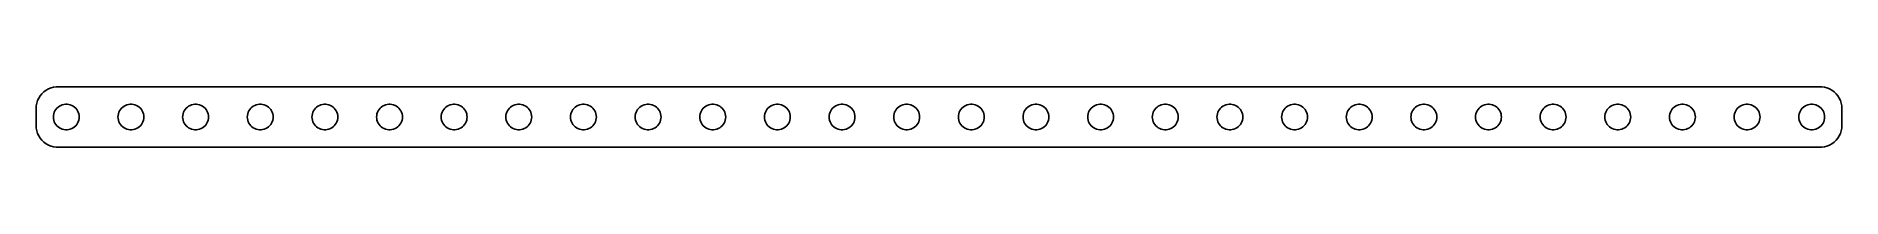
# Model space of a CAD drawing. Header units: metres. Extents: x -210 to 210, y -7 to 7.
import ezdxf

# ---------------------------------------------------------------- set-up
doc = ezdxf.new("R2010")
doc.units = ezdxf.units.M

msp = doc.modelspace()

# ---------------------------------------------------------------- linework, layer by layer
for p, q in [((-208.882, 4.40877), (-209.149, 3.84062)), ((-208.545, 4.93892), (-208.882, 4.40877)), ((-208.145, 5.42273), (-208.545, 4.93892)), ((-207.687, 5.85255), (-208.145, 5.42273)), ((-207.179, 6.22163), (-207.687, 5.85255)), ((-206.629, 6.52412), (-207.179, 6.22163)), ((-206.045, 6.75528), (-206.629, 6.52412)), ((-205.437, 6.91142), (-206.045, 6.75528)), ((-204.814, 6.99013), (-205.437, 6.91142)), ((204.814, 6.99013), (-204.814, 6.99013)), ((205.437, 6.91142), (204.814, 6.99013)), ((206.045, 6.75528), (205.437, 6.91142)), ((206.629, 6.52412), (206.045, 6.75528)), ((207.179, 6.22163), (206.629, 6.52412)), ((207.687, 5.85255), (207.179, 6.22163)), ((208.145, 5.42273), (207.687, 5.85255)), ((208.545, 4.93892), (208.145, 5.42273)), ((208.882, 4.40877), (208.545, 4.93892)), ((209.149, 3.84062), (208.882, 4.40877)), ((-209.461, 2.62666), (-209.5, 2)), ((-209.5, 2), (-209.5, -2)), ((-209.343, 3.24344), (-209.461, 2.62666)), ((-209.149, 3.84062), (-209.343, 3.24344)), ((-205.5, 0), (-205.476, 0.375992)), ((-205.476, -0.375992), (-205.5, 0)), ((-205.476, 0.375992), (-205.406, 0.746063)), ((-205.406, 0.746063), (-205.289, 1.10437)), ((-205.289, 1.10437), (-205.129, 1.44525)), ((-205.129, 1.44525), (-204.927, 1.76335)), ((-204.927, 1.76335), (-204.687, 2.05363)), ((-204.687, 2.05363), (-204.412, 2.31154)), ((-204.412, 2.31154), (-204.107, 2.53297)), ((-204.107, 2.53297), (-203.777, 2.71448)), ((-203.777, 2.71448), (-203.427, 2.85316)), ((-203.427, 2.85316), (-203.062, 2.94685)), ((-203.062, 2.94685), (-202.688, 2.99408)), ((-202.688, 2.99408), (-202.312, 2.99408)), ((-202.312, 2.99408), (-201.938, 2.94685)), ((-201.938, 2.94685), (-201.573, 2.85316)), ((-201.573, 2.85316), (-201.223, 2.71448)), ((-201.223, 2.71448), (-200.893, 2.53297)), ((-200.893, 2.53297), (-200.588, 2.31154)), ((-200.588, 2.31154), (-200.313, 2.05363)), ((-200.313, 2.05363), (-200.073, 1.76335)), ((-200.073, 1.76335), (-199.871, 1.44525)), ((-199.871, 1.44525), (-199.711, 1.10437)), ((-199.711, 1.10437), (-199.594, 0.746063)), ((-199.594, 0.746063), (-199.524, 0.375992)), ((-199.524, 0.375992), (-199.5, 0)), ((-199.5, 0), (-199.524, -0.375992)), ((-190.5, 0), (-190.476, 0.375992)), ((-190.476, -0.375992), (-190.5, 0)), ((-190.476, 0.375992), (-190.406, 0.746063)), ((-190.406, 0.746063), (-190.289, 1.10437)), ((-190.289, 1.10437), (-190.129, 1.44525)), ((-190.129, 1.44525), (-189.927, 1.76335)), ((-189.927, 1.76335), (-189.687, 2.05363)), ((-189.687, 2.05363), (-189.412, 2.31154)), ((-189.412, 2.31154), (-189.107, 2.53297)), ((-189.107, 2.53297), (-188.777, 2.71448)), ((-188.777, 2.71448), (-188.427, 2.85316)), ((-188.427, 2.85316), (-188.062, 2.94685)), ((-188.062, 2.94685), (-187.688, 2.99408)), ((-187.688, 2.99408), (-187.312, 2.99408)), ((-187.312, 2.99408), (-186.938, 2.94685)), ((-186.938, 2.94685), (-186.573, 2.85316)), ((-186.573, 2.85316), (-186.223, 2.71448)), ((-186.223, 2.71448), (-185.893, 2.53297)), ((-185.893, 2.53297), (-185.588, 2.31154)), ((-185.588, 2.31154), (-185.313, 2.05363)), ((-185.313, 2.05363), (-185.073, 1.76335)), ((-185.073, 1.76335), (-184.871, 1.44525)), ((-184.871, 1.44525), (-184.711, 1.10437)), ((-184.711, 1.10437), (-184.594, 0.746063)), ((-184.594, 0.746063), (-184.524, 0.375992)), ((-184.524, 0.375992), (-184.5, 0)), ((-184.5, 0), (-184.524, -0.375992)), ((-175.5, 0), (-175.476, 0.375992)), ((-175.476, -0.375992), (-175.5, 0)), ((-175.476, 0.375992), (-175.406, 0.746063)), ((-175.406, 0.746063), (-175.289, 1.10437)), ((-175.289, 1.10437), (-175.129, 1.44525)), ((-175.129, 1.44525), (-174.927, 1.76335)), ((-174.927, 1.76335), (-174.687, 2.05363)), ((-174.687, 2.05363), (-174.412, 2.31154)), ((-174.412, 2.31154), (-174.107, 2.53297)), ((-174.107, 2.53297), (-173.777, 2.71448)), ((-173.777, 2.71448), (-173.427, 2.85316)), ((-173.427, 2.85316), (-173.062, 2.94685)), ((-173.062, 2.94685), (-172.688, 2.99408)), ((-172.688, 2.99408), (-172.312, 2.99408)), ((-172.312, 2.99408), (-171.938, 2.94685)), ((-171.938, 2.94685), (-171.573, 2.85316)), ((-171.573, 2.85316), (-171.223, 2.71448)), ((-171.223, 2.71448), (-170.893, 2.53297)), ((-170.893, 2.53297), (-170.588, 2.31154)), ((-170.588, 2.31154), (-170.313, 2.05363)), ((-170.313, 2.05363), (-170.073, 1.76335)), ((-170.073, 1.76335), (-169.871, 1.44525)), ((-169.871, 1.44525), (-169.711, 1.10437)), ((-169.711, 1.10437), (-169.594, 0.746063)), ((-169.594, 0.746063), (-169.524, 0.375992)), ((-169.524, 0.375992), (-169.5, 0)), ((-169.5, 0), (-169.524, -0.375992)), ((-160.5, 0), (-160.476, 0.375992)), ((-160.476, -0.375992), (-160.5, 0)), ((-160.476, 0.375992), (-160.406, 0.746063)), ((-160.406, 0.746063), (-160.289, 1.10437)), ((-160.289, 1.10437), (-160.129, 1.44525)), ((-160.129, 1.44525), (-159.927, 1.76335)), ((-159.927, 1.76335), (-159.687, 2.05363)), ((-159.687, 2.05363), (-159.412, 2.31154)), ((-159.412, 2.31154), (-159.107, 2.53297)), ((-159.107, 2.53297), (-158.777, 2.71448)), ((-158.777, 2.71448), (-158.427, 2.85316)), ((-158.427, 2.85316), (-158.062, 2.94685)), ((-158.062, 2.94685), (-157.688, 2.99408)), ((-157.688, 2.99408), (-157.312, 2.99408)), ((-157.312, 2.99408), (-156.938, 2.94685)), ((-156.938, 2.94685), (-156.573, 2.85316)), ((-156.573, 2.85316), (-156.223, 2.71448)), ((-156.223, 2.71448), (-155.893, 2.53297)), ((-155.893, 2.53297), (-155.588, 2.31154)), ((-155.588, 2.31154), (-155.313, 2.05363)), ((-155.313, 2.05363), (-155.073, 1.76335)), ((-155.073, 1.76335), (-154.871, 1.44525)), ((-154.871, 1.44525), (-154.711, 1.10437)), ((-154.711, 1.10437), (-154.594, 0.746063)), ((-154.594, 0.746063), (-154.524, 0.375992)), ((-154.524, 0.375992), (-154.5, 0)), ((-154.5, 0), (-154.524, -0.375992)), ((-145.5, 0), (-145.476, 0.375992)), ((-145.476, -0.375992), (-145.5, 0)), ((-145.476, 0.375992), (-145.406, 0.746063)), ((-145.406, 0.746063), (-145.289, 1.10437)), ((-145.289, 1.10437), (-145.129, 1.44525)), ((-145.129, 1.44525), (-144.927, 1.76335)), ((-144.927, 1.76335), (-144.687, 2.05363)), ((-144.687, 2.05363), (-144.412, 2.31154)), ((-144.412, 2.31154), (-144.107, 2.53297)), ((-144.107, 2.53297), (-143.777, 2.71448)), ((-143.777, 2.71448), (-143.427, 2.85316)), ((-143.427, 2.85316), (-143.062, 2.94685)), ((-143.062, 2.94685), (-142.688, 2.99408)), ((-142.688, 2.99408), (-142.312, 2.99408)), ((-142.312, 2.99408), (-141.938, 2.94685)), ((-141.938, 2.94685), (-141.573, 2.85316)), ((-141.573, 2.85316), (-141.223, 2.71448)), ((-141.223, 2.71448), (-140.893, 2.53297)), ((-140.893, 2.53297), (-140.588, 2.31154)), ((-140.588, 2.31154), (-140.313, 2.05363)), ((-140.313, 2.05363), (-140.073, 1.76335)), ((-140.073, 1.76335), (-139.871, 1.44525)), ((-139.871, 1.44525), (-139.711, 1.10437)), ((-139.711, 1.10437), (-139.594, 0.746063)), ((-139.594, 0.746063), (-139.524, 0.375992)), ((-139.524, 0.375992), (-139.5, 0)), ((-139.5, 0), (-139.524, -0.375992)), ((-130.5, 0), (-130.476, 0.375992)), ((-130.476, -0.375992), (-130.5, 0)), ((-130.476, 0.375992), (-130.406, 0.746063)), ((-130.406, 0.746063), (-130.289, 1.10437)), ((-130.289, 1.10437), (-130.129, 1.44525)), ((-130.129, 1.44525), (-129.927, 1.76335)), ((-129.927, 1.76335), (-129.687, 2.05363)), ((-129.687, 2.05363), (-129.412, 2.31154)), ((-129.412, 2.31154), (-129.107, 2.53297)), ((-129.107, 2.53297), (-128.777, 2.71448)), ((-128.777, 2.71448), (-128.427, 2.85316)), ((-128.427, 2.85316), (-128.062, 2.94685)), ((-128.062, 2.94685), (-127.688, 2.99408)), ((-127.688, 2.99408), (-127.312, 2.99408)), ((-127.312, 2.99408), (-126.938, 2.94685)), ((-126.938, 2.94685), (-126.573, 2.85316)), ((-126.573, 2.85316), (-126.223, 2.71448)), ((-126.223, 2.71448), (-125.893, 2.53297)), ((-125.893, 2.53297), (-125.588, 2.31154)), ((-125.588, 2.31154), (-125.313, 2.05363)), ((-125.313, 2.05363), (-125.073, 1.76335)), ((-125.073, 1.76335), (-124.871, 1.44525)), ((-124.871, 1.44525), (-124.711, 1.10437)), ((-124.711, 1.10437), (-124.594, 0.746063)), ((-124.594, 0.746063), (-124.524, 0.375992)), ((-124.524, 0.375992), (-124.5, 0)), ((-124.5, 0), (-124.524, -0.375992)), ((-115.5, 0), (-115.476, 0.375992)), ((-115.476, -0.375992), (-115.5, 0)), ((-115.476, 0.375992), (-115.406, 0.746063)), ((-115.406, 0.746063), (-115.289, 1.10437)), ((-115.289, 1.10437), (-115.129, 1.44525)), ((-115.129, 1.44525), (-114.927, 1.76335)), ((-114.927, 1.76335), (-114.687, 2.05363)), ((-114.687, 2.05363), (-114.412, 2.31154)), ((-114.412, 2.31154), (-114.107, 2.53297)), ((-114.107, 2.53297), (-113.777, 2.71448)), ((-113.777, 2.71448), (-113.427, 2.85316)), ((-113.427, 2.85316), (-113.062, 2.94685)), ((-113.062, 2.94685), (-112.688, 2.99408)), ((-112.688, 2.99408), (-112.312, 2.99408)), ((-112.312, 2.99408), (-111.938, 2.94685)), ((-111.938, 2.94685), (-111.573, 2.85316)), ((-111.573, 2.85316), (-111.223, 2.71448)), ((-111.223, 2.71448), (-110.893, 2.53297)), ((-110.893, 2.53297), (-110.588, 2.31154)), ((-110.588, 2.31154), (-110.313, 2.05363)), ((-110.313, 2.05363), (-110.073, 1.76335)), ((-110.073, 1.76335), (-109.871, 1.44525)), ((-109.871, 1.44525), (-109.711, 1.10437)), ((-109.711, 1.10437), (-109.594, 0.746063)), ((-109.594, 0.746063), (-109.524, 0.375992)), ((-109.524, 0.375992), (-109.5, 0)), ((-109.5, 0), (-109.524, -0.375992)), ((-100.5, 0), (-100.476, 0.375992)), ((-100.476, -0.375992), (-100.5, 0)), ((-100.476, 0.375992), (-100.406, 0.746063)), ((-100.406, 0.746063), (-100.289, 1.10437)), ((-100.289, 1.10437), (-100.129, 1.44525)), ((-100.129, 1.44525), (-99.927, 1.76335)), ((-99.927, 1.76335), (-99.6869, 2.05363)), ((-99.6869, 2.05363), (-99.4123, 2.31154)), ((-99.4123, 2.31154), (-99.1075, 2.53297)), ((-99.1075, 2.53297), (-98.7773, 2.71448)), ((-98.7773, 2.71448), (-98.427, 2.85316)), ((-98.427, 2.85316), (-98.0621, 2.94685)), ((-98.0621, 2.94685), (-97.6884, 2.99408)), ((-97.6884, 2.99408), (-97.3116, 2.99408)), ((-97.3116, 2.99408), (-96.9379, 2.94685)), ((-96.9379, 2.94685), (-96.573, 2.85316)), ((-96.573, 2.85316), (-96.2227, 2.71448)), ((-96.2227, 2.71448), (-95.8925, 2.53297)), ((-95.8925, 2.53297), (-95.5877, 2.31154)), ((-95.5877, 2.31154), (-95.3131, 2.05363)), ((-95.3131, 2.05363), (-95.073, 1.76335)), ((-95.073, 1.76335), (-94.8711, 1.44525)), ((-94.8711, 1.44525), (-94.7107, 1.10437)), ((-94.7107, 1.10437), (-94.5943, 0.746063)), ((-94.5943, 0.746063), (-94.5237, 0.375992)), ((-94.5237, 0.375992), (-94.5, 0)), ((-94.5, 0), (-94.5237, -0.375992)), ((-85.5, 0), (-85.4763, 0.375992)), ((-85.4763, -0.375992), (-85.5, 0)), ((-85.4763, 0.375992), (-85.4057, 0.746063)), ((-85.4057, 0.746063), (-85.2893, 1.10437)), ((-85.2893, 1.10437), (-85.1289, 1.44525)), ((-85.1289, 1.44525), (-84.927, 1.76335)), ((-84.927, 1.76335), (-84.6869, 2.05363)), ((-84.6869, 2.05363), (-84.4123, 2.31154)), ((-84.4123, 2.31154), (-84.1075, 2.53297)), ((-84.1075, 2.53297), (-83.7773, 2.71448)), ((-83.7773, 2.71448), (-83.427, 2.85316)), ((-83.427, 2.85316), (-83.0621, 2.94685)), ((-83.0621, 2.94685), (-82.6884, 2.99408)), ((-82.6884, 2.99408), (-82.3116, 2.99408)), ((-82.3116, 2.99408), (-81.9379, 2.94685)), ((-81.9379, 2.94685), (-81.573, 2.85316)), ((-81.573, 2.85316), (-81.2227, 2.71448)), ((-81.2227, 2.71448), (-80.8925, 2.53297)), ((-80.8925, 2.53297), (-80.5877, 2.31154)), ((-80.5877, 2.31154), (-80.3131, 2.05363)), ((-80.3131, 2.05363), (-80.073, 1.76335)), ((-80.073, 1.76335), (-79.8711, 1.44525)), ((-79.8711, 1.44525), (-79.7107, 1.10437)), ((-79.7107, 1.10437), (-79.5943, 0.746063)), ((-79.5943, 0.746063), (-79.5237, 0.375992)), ((-79.5237, 0.375992), (-79.5, 0)), ((-79.5, 0), (-79.5237, -0.375992)), ((-70.5, 0), (-70.4763, 0.375992)), ((-70.4763, -0.375992), (-70.5, 0)), ((-70.4763, 0.375992), (-70.4057, 0.746063)), ((-70.4057, 0.746063), (-70.2893, 1.10437)), ((-70.2893, 1.10437), (-70.1289, 1.44525)), ((-70.1289, 1.44525), (-69.927, 1.76335)), ((-69.927, 1.76335), (-69.6869, 2.05363)), ((-69.6869, 2.05363), (-69.4123, 2.31154)), ((-69.4123, 2.31154), (-69.1075, 2.53297)), ((-69.1075, 2.53297), (-68.7773, 2.71448)), ((-68.7773, 2.71448), (-68.427, 2.85316)), ((-68.427, 2.85316), (-68.0621, 2.94685)), ((-68.0621, 2.94685), (-67.6884, 2.99408)), ((-67.6884, 2.99408), (-67.3116, 2.99408)), ((-67.3116, 2.99408), (-66.9379, 2.94685)), ((-66.9379, 2.94685), (-66.573, 2.85316)), ((-66.573, 2.85316), (-66.2227, 2.71448)), ((-66.2227, 2.71448), (-65.8925, 2.53297)), ((-65.8925, 2.53297), (-65.5877, 2.31154)), ((-65.5877, 2.31154), (-65.3131, 2.05363)), ((-65.3131, 2.05363), (-65.073, 1.76335)), ((-65.073, 1.76335), (-64.8711, 1.44525)), ((-64.8711, 1.44525), (-64.7107, 1.10437)), ((-64.7107, 1.10437), (-64.5943, 0.746063)), ((-64.5943, 0.746063), (-64.5237, 0.375992)), ((-64.5237, 0.375992), (-64.5, 0)), ((-64.5, 0), (-64.5237, -0.375992)), ((-55.5, 0), (-55.4763, 0.375992)), ((-55.4763, -0.375992), (-55.5, 0)), ((-55.4763, 0.375992), (-55.4057, 0.746063)), ((-55.4057, 0.746063), (-55.2893, 1.10437)), ((-55.2893, 1.10437), (-55.1289, 1.44525)), ((-55.1289, 1.44525), (-54.927, 1.76335)), ((-54.927, 1.76335), (-54.6869, 2.05363)), ((-54.6869, 2.05363), (-54.4123, 2.31154)), ((-54.4123, 2.31154), (-54.1075, 2.53297)), ((-54.1075, 2.53297), (-53.7773, 2.71448)), ((-53.7773, 2.71448), (-53.427, 2.85316)), ((-53.427, 2.85316), (-53.0621, 2.94685)), ((-53.0621, 2.94685), (-52.6884, 2.99408)), ((-52.6884, 2.99408), (-52.3116, 2.99408)), ((-52.3116, 2.99408), (-51.9379, 2.94685)), ((-51.9379, 2.94685), (-51.5729, 2.85316)), ((-51.5729, 2.85316), (-51.2227, 2.71448)), ((-51.2227, 2.71448), (-50.8925, 2.53297)), ((-50.8925, 2.53297), (-50.5877, 2.31154)), ((-50.5877, 2.31154), (-50.3131, 2.05363)), ((-50.3131, 2.05363), (-50.0729, 1.76335)), ((-50.0729, 1.76335), (-49.8711, 1.44525)), ((-49.8711, 1.44525), (-49.7107, 1.10437)), ((-49.7107, 1.10437), (-49.5942, 0.746063)), ((-49.5942, 0.746063), (-49.5237, 0.375992)), ((-49.5237, 0.375992), (-49.5, 0)), ((-49.5, 0), (-49.5237, -0.375992)), ((-40.5, 0), (-40.4763, 0.375992)), ((-40.4763, -0.375992), (-40.5, 0)), ((-40.4763, 0.375992), (-40.4057, 0.746063)), ((-40.4057, 0.746063), (-40.2893, 1.10437)), ((-40.2893, 1.10437), (-40.1289, 1.44525)), ((-40.1289, 1.44525), (-39.927, 1.76335)), ((-39.927, 1.76335), (-39.6869, 2.05363)), ((-39.6869, 2.05363), (-39.4123, 2.31154)), ((-39.4123, 2.31154), (-39.1075, 2.53297)), ((-39.1075, 2.53297), (-38.7773, 2.71448)), ((-38.7773, 2.71448), (-38.427, 2.85316)), ((-38.427, 2.85316), (-38.0621, 2.94685)), ((-38.0621, 2.94685), (-37.6884, 2.99408)), ((-37.6884, 2.99408), (-37.3116, 2.99408)), ((-37.3116, 2.99408), (-36.9379, 2.94685)), ((-36.9379, 2.94685), (-36.5729, 2.85316)), ((-36.5729, 2.85316), (-36.2227, 2.71448)), ((-36.2227, 2.71448), (-35.8925, 2.53297)), ((-35.8925, 2.53297), (-35.5877, 2.31154)), ((-35.5877, 2.31154), (-35.3131, 2.05363)), ((-35.3131, 2.05363), (-35.0729, 1.76335)), ((-35.0729, 1.76335), (-34.8711, 1.44525)), ((-34.8711, 1.44525), (-34.7107, 1.10437)), ((-34.7107, 1.10437), (-34.5942, 0.746063)), ((-34.5942, 0.746063), (-34.5237, 0.375992)), ((-34.5237, 0.375992), (-34.5, 0)), ((-34.5, 0), (-34.5237, -0.375992)), ((-25.5, 0), (-25.4763, 0.375992)), ((-25.4763, -0.375992), (-25.5, 0)), ((-25.4763, 0.375992), (-25.4057, 0.746063)), ((-25.4057, 0.746063), (-25.2893, 1.10437)), ((-25.2893, 1.10437), (-25.1289, 1.44525)), ((-25.1289, 1.44525), (-24.927, 1.76335)), ((-24.927, 1.76335), (-24.6869, 2.05363)), ((-24.6869, 2.05363), (-24.4123, 2.31154)), ((-24.4123, 2.31154), (-24.1075, 2.53297)), ((-24.1075, 2.53297), (-23.7773, 2.71448)), ((-23.7773, 2.71448), (-23.427, 2.85316)), ((-23.427, 2.85316), (-23.0621, 2.94685)), ((-23.0621, 2.94685), (-22.6884, 2.99408)), ((-22.6884, 2.99408), (-22.3116, 2.99408)), ((-22.3116, 2.99408), (-21.9379, 2.94685)), ((-21.9379, 2.94685), (-21.5729, 2.85316)), ((-21.5729, 2.85316), (-21.2227, 2.71448)), ((-21.2227, 2.71448), (-20.8925, 2.53297)), ((-20.8925, 2.53297), (-20.5877, 2.31154)), ((-20.5877, 2.31154), (-20.3131, 2.05363)), ((-20.3131, 2.05363), (-20.0729, 1.76335)), ((-20.0729, 1.76335), (-19.8711, 1.44525)), ((-19.8711, 1.44525), (-19.7107, 1.10437)), ((-19.7107, 1.10437), (-19.5942, 0.746063)), ((-19.5942, 0.746063), (-19.5237, 0.375992)), ((-19.5237, 0.375992), (-19.5, 0)), ((-19.5, 0), (-19.5237, -0.375992)), ((-10.5, 0), (-10.4763, 0.375992)), ((-10.4763, -0.375992), (-10.5, 0)), ((-10.4763, 0.375992), (-10.4057, 0.746063)), ((-10.4057, 0.746063), (-10.2893, 1.10437)), ((-10.2893, 1.10437), (-10.1289, 1.44525)), ((-10.1289, 1.44525), (-9.92705, 1.76335)), ((-9.92705, 1.76335), (-9.6869, 2.05363)), ((-9.6869, 2.05363), (-9.41226, 2.31154)), ((-9.41226, 2.31154), (-9.10747, 2.53297)), ((-9.10747, 2.53297), (-8.77733, 2.71448)), ((-8.77733, 2.71448), (-8.42705, 2.85316)), ((-8.42705, 2.85316), (-8.06213, 2.94685)), ((-8.06213, 2.94685), (-7.68837, 2.99408)), ((-7.68837, 2.99408), (-7.31161, 2.99408)), ((-7.31161, 2.99408), (-6.93785, 2.94685)), ((-6.93785, 2.94685), (-6.57294, 2.85316)), ((-6.57294, 2.85316), (-6.22266, 2.71448)), ((-6.22266, 2.71448), (-5.89252, 2.53297)), ((-5.89252, 2.53297), (-5.58772, 2.31154)), ((-5.58772, 2.31154), (-5.31308, 2.05363)), ((-5.31308, 2.05363), (-5.07294, 1.76335)), ((-5.07294, 1.76335), (-4.87108, 1.44525)), ((-4.87108, 1.44525), (-4.71066, 1.10437)), ((-4.71066, 1.10437), (-4.59424, 0.746063)), ((-4.59424, 0.746063), (-4.52365, 0.375992)), ((-4.52365, 0.375992), (-4.5, 0)), ((-4.5, 0), (-4.52365, -0.375992)), ((4.5, 0), (4.52365, 0.375992)), ((4.52365, -0.375992), (4.5, 0)), ((4.52365, 0.375992), (4.59424, 0.746063)), ((4.59424, 0.746063), (4.71066, 1.10437)), ((4.71066, 1.10437), (4.87108, 1.44525)), ((4.87108, 1.44525), (5.07294, 1.76335)), ((5.07294, 1.76335), (5.31308, 2.05363)), ((5.31308, 2.05363), (5.58772, 2.31154)), ((5.58772, 2.31154), (5.89252, 2.53297)), ((5.89252, 2.53297), (6.22266, 2.71448)), ((6.22266, 2.71448), (6.57294, 2.85316)), ((6.57294, 2.85316), (6.93785, 2.94685)), ((6.93785, 2.94685), (7.31161, 2.99408)), ((7.31161, 2.99408), (7.68837, 2.99408)), ((7.68837, 2.99408), (8.06213, 2.94685)), ((8.06213, 2.94685), (8.42705, 2.85316)), ((8.42705, 2.85316), (8.77733, 2.71448)), ((8.77733, 2.71448), (9.10747, 2.53297)), ((9.10747, 2.53297), (9.41226, 2.31154)), ((9.41226, 2.31154), (9.6869, 2.05363)), ((9.6869, 2.05363), (9.92705, 1.76335)), ((9.92705, 1.76335), (10.1289, 1.44525)), ((10.1289, 1.44525), (10.2893, 1.10437)), ((10.2893, 1.10437), (10.4057, 0.746063)), ((10.4057, 0.746063), (10.4763, 0.375992)), ((10.4763, 0.375992), (10.5, 0)), ((10.5, 0), (10.4763, -0.375992)), ((19.5, 0), (19.5237, 0.375992)), ((19.5237, -0.375992), (19.5, 0)), ((19.5237, 0.375992), (19.5942, 0.746063)), ((19.5942, 0.746063), (19.7107, 1.10437)), ((19.7107, 1.10437), (19.8711, 1.44525)), ((19.8711, 1.44525), (20.0729, 1.76335)), ((20.0729, 1.76335), (20.3131, 2.05363)), ((20.3131, 2.05363), (20.5877, 2.31154)), ((20.5877, 2.31154), (20.8925, 2.53297)), ((20.8925, 2.53297), (21.2227, 2.71448)), ((21.2227, 2.71448), (21.5729, 2.85316)), ((21.5729, 2.85316), (21.9379, 2.94685)), ((21.9379, 2.94685), (22.3116, 2.99408)), ((22.3116, 2.99408), (22.6884, 2.99408)), ((22.6884, 2.99408), (23.0621, 2.94685)), ((23.0621, 2.94685), (23.427, 2.85316)), ((23.427, 2.85316), (23.7773, 2.71448)), ((23.7773, 2.71448), (24.1075, 2.53297)), ((24.1075, 2.53297), (24.4123, 2.31154)), ((24.4123, 2.31154), (24.6869, 2.05363)), ((24.6869, 2.05363), (24.927, 1.76335)), ((24.927, 1.76335), (25.1289, 1.44525)), ((25.1289, 1.44525), (25.2893, 1.10437)), ((25.2893, 1.10437), (25.4057, 0.746063)), ((25.4057, 0.746063), (25.4763, 0.375992)), ((25.4763, 0.375992), (25.5, 0)), ((25.5, 0), (25.4763, -0.375992)), ((34.5, 0), (34.5237, 0.375992)), ((34.5237, -0.375992), (34.5, 0)), ((34.5237, 0.375992), (34.5942, 0.746063)), ((34.5942, 0.746063), (34.7107, 1.10437)), ((34.7107, 1.10437), (34.8711, 1.44525)), ((34.8711, 1.44525), (35.0729, 1.76335)), ((35.0729, 1.76335), (35.3131, 2.05363)), ((35.3131, 2.05363), (35.5877, 2.31154)), ((35.5877, 2.31154), (35.8925, 2.53297)), ((35.8925, 2.53297), (36.2227, 2.71448)), ((36.2227, 2.71448), (36.5729, 2.85316)), ((36.5729, 2.85316), (36.9379, 2.94685)), ((36.9379, 2.94685), (37.3116, 2.99408)), ((37.3116, 2.99408), (37.6884, 2.99408)), ((37.6884, 2.99408), (38.0621, 2.94685)), ((38.0621, 2.94685), (38.427, 2.85316)), ((38.427, 2.85316), (38.7773, 2.71448)), ((38.7773, 2.71448), (39.1075, 2.53297)), ((39.1075, 2.53297), (39.4123, 2.31154)), ((39.4123, 2.31154), (39.6869, 2.05363)), ((39.6869, 2.05363), (39.927, 1.76335)), ((39.927, 1.76335), (40.1289, 1.44525)), ((40.1289, 1.44525), (40.2893, 1.10437)), ((40.2893, 1.10437), (40.4057, 0.746063)), ((40.4057, 0.746063), (40.4763, 0.375992)), ((40.4763, 0.375992), (40.5, 0)), ((40.5, 0), (40.4763, -0.375992)), ((49.5, 0), (49.5237, 0.375992)), ((49.5237, -0.375992), (49.5, 0)), ((49.5237, 0.375992), (49.5942, 0.746063)), ((49.5942, 0.746063), (49.7107, 1.10437)), ((49.7107, 1.10437), (49.8711, 1.44525)), ((49.8711, 1.44525), (50.0729, 1.76335)), ((50.0729, 1.76335), (50.3131, 2.05363)), ((50.3131, 2.05363), (50.5877, 2.31154)), ((50.5877, 2.31154), (50.8925, 2.53297)), ((50.8925, 2.53297), (51.2227, 2.71448)), ((51.2227, 2.71448), (51.5729, 2.85316)), ((51.5729, 2.85316), (51.9379, 2.94685)), ((51.9379, 2.94685), (52.3116, 2.99408)), ((52.3116, 2.99408), (52.6884, 2.99408)), ((52.6884, 2.99408), (53.0621, 2.94685)), ((53.0621, 2.94685), (53.427, 2.85316)), ((53.427, 2.85316), (53.7773, 2.71448)), ((53.7773, 2.71448), (54.1075, 2.53297)), ((54.1075, 2.53297), (54.4123, 2.31154)), ((54.4123, 2.31154), (54.6869, 2.05363)), ((54.6869, 2.05363), (54.927, 1.76335)), ((54.927, 1.76335), (55.1289, 1.44525)), ((55.1289, 1.44525), (55.2893, 1.10437)), ((55.2893, 1.10437), (55.4057, 0.746063)), ((55.4057, 0.746063), (55.4763, 0.375992)), ((55.4763, 0.375992), (55.5, 0)), ((55.5, 0), (55.4763, -0.375992)), ((64.5, 0), (64.5237, 0.375992)), ((64.5237, -0.375992), (64.5, 0)), ((64.5237, 0.375992), (64.5943, 0.746063)), ((64.5943, 0.746063), (64.7107, 1.10437)), ((64.7107, 1.10437), (64.8711, 1.44525)), ((64.8711, 1.44525), (65.073, 1.76335)), ((65.073, 1.76335), (65.3131, 2.05363)), ((65.3131, 2.05363), (65.5877, 2.31154)), ((65.5877, 2.31154), (65.8925, 2.53297)), ((65.8925, 2.53297), (66.2227, 2.71448)), ((66.2227, 2.71448), (66.573, 2.85316)), ((66.573, 2.85316), (66.9379, 2.94685)), ((66.9379, 2.94685), (67.3116, 2.99408)), ((67.3116, 2.99408), (67.6884, 2.99408)), ((67.6884, 2.99408), (68.0621, 2.94685)), ((68.0621, 2.94685), (68.427, 2.85316)), ((68.427, 2.85316), (68.7773, 2.71448)), ((68.7773, 2.71448), (69.1075, 2.53297)), ((69.1075, 2.53297), (69.4123, 2.31154)), ((69.4123, 2.31154), (69.6869, 2.05363)), ((69.6869, 2.05363), (69.927, 1.76335)), ((69.927, 1.76335), (70.1289, 1.44525)), ((70.1289, 1.44525), (70.2893, 1.10437)), ((70.2893, 1.10437), (70.4057, 0.746063)), ((70.4057, 0.746063), (70.4763, 0.375992)), ((70.4763, 0.375992), (70.5, 0)), ((70.5, 0), (70.4763, -0.375992)), ((79.5, 0), (79.5237, 0.375992)), ((79.5237, -0.375992), (79.5, 0)), ((79.5237, 0.375992), (79.5943, 0.746063)), ((79.5943, 0.746063), (79.7107, 1.10437)), ((79.7107, 1.10437), (79.8711, 1.44525)), ((79.8711, 1.44525), (80.073, 1.76335)), ((80.073, 1.76335), (80.3131, 2.05363)), ((80.3131, 2.05363), (80.5877, 2.31154)), ((80.5877, 2.31154), (80.8925, 2.53297)), ((80.8925, 2.53297), (81.2227, 2.71448)), ((81.2227, 2.71448), (81.573, 2.85316)), ((81.573, 2.85316), (81.9379, 2.94685)), ((81.9379, 2.94685), (82.3116, 2.99408)), ((82.3116, 2.99408), (82.6884, 2.99408)), ((82.6884, 2.99408), (83.0621, 2.94685)), ((83.0621, 2.94685), (83.427, 2.85316)), ((83.427, 2.85316), (83.7773, 2.71448)), ((83.7773, 2.71448), (84.1075, 2.53297)), ((84.1075, 2.53297), (84.4123, 2.31154)), ((84.4123, 2.31154), (84.6869, 2.05363)), ((84.6869, 2.05363), (84.927, 1.76335)), ((84.927, 1.76335), (85.1289, 1.44525)), ((85.1289, 1.44525), (85.2893, 1.10437)), ((85.2893, 1.10437), (85.4057, 0.746063)), ((85.4057, 0.746063), (85.4763, 0.375992)), ((85.4763, 0.375992), (85.5, 0)), ((85.5, 0), (85.4763, -0.375992)), ((94.5, 0), (94.5237, 0.375992)), ((94.5237, -0.375992), (94.5, 0)), ((94.5237, 0.375992), (94.5943, 0.746063)), ((94.5943, 0.746063), (94.7107, 1.10437)), ((94.7107, 1.10437), (94.8711, 1.44525)), ((94.8711, 1.44525), (95.073, 1.76335)), ((95.073, 1.76335), (95.3131, 2.05363)), ((95.3131, 2.05363), (95.5877, 2.31154)), ((95.5877, 2.31154), (95.8925, 2.53297)), ((95.8925, 2.53297), (96.2227, 2.71448)), ((96.2227, 2.71448), (96.573, 2.85316)), ((96.573, 2.85316), (96.9379, 2.94685)), ((96.9379, 2.94685), (97.3116, 2.99408)), ((97.3116, 2.99408), (97.6884, 2.99408)), ((97.6884, 2.99408), (98.0621, 2.94685)), ((98.0621, 2.94685), (98.427, 2.85316)), ((98.427, 2.85316), (98.7773, 2.71448)), ((98.7773, 2.71448), (99.1075, 2.53297)), ((99.1075, 2.53297), (99.4123, 2.31154)), ((99.4123, 2.31154), (99.6869, 2.05363)), ((99.6869, 2.05363), (99.927, 1.76335)), ((99.927, 1.76335), (100.129, 1.44525)), ((100.129, 1.44525), (100.289, 1.10437)), ((100.289, 1.10437), (100.406, 0.746063)), ((100.406, 0.746063), (100.476, 0.375992)), ((100.476, 0.375992), (100.5, 0)), ((100.5, 0), (100.476, -0.375992)), ((109.5, 0), (109.524, 0.375992)), ((109.524, -0.375992), (109.5, 0)), ((109.524, 0.375992), (109.594, 0.746063)), ((109.594, 0.746063), (109.711, 1.10437)), ((109.711, 1.10437), (109.871, 1.44525)), ((109.871, 1.44525), (110.073, 1.76335)), ((110.073, 1.76335), (110.313, 2.05363)), ((110.313, 2.05363), (110.588, 2.31154)), ((110.588, 2.31154), (110.893, 2.53297)), ((110.893, 2.53297), (111.223, 2.71448)), ((111.223, 2.71448), (111.573, 2.85316)), ((111.573, 2.85316), (111.938, 2.94685)), ((111.938, 2.94685), (112.312, 2.99408)), ((112.312, 2.99408), (112.688, 2.99408)), ((112.688, 2.99408), (113.062, 2.94685)), ((113.062, 2.94685), (113.427, 2.85316)), ((113.427, 2.85316), (113.777, 2.71448)), ((113.777, 2.71448), (114.107, 2.53297)), ((114.107, 2.53297), (114.412, 2.31154)), ((114.412, 2.31154), (114.687, 2.05363)), ((114.687, 2.05363), (114.927, 1.76335)), ((114.927, 1.76335), (115.129, 1.44525)), ((115.129, 1.44525), (115.289, 1.10437)), ((115.289, 1.10437), (115.406, 0.746063)), ((115.406, 0.746063), (115.476, 0.375992)), ((115.476, 0.375992), (115.5, 0)), ((115.5, 0), (115.476, -0.375992)), ((124.5, 0), (124.524, 0.375992)), ((124.524, -0.375992), (124.5, 0)), ((124.524, 0.375992), (124.594, 0.746063)), ((124.594, 0.746063), (124.711, 1.10437)), ((124.711, 1.10437), (124.871, 1.44525)), ((124.871, 1.44525), (125.073, 1.76335)), ((125.073, 1.76335), (125.313, 2.05363)), ((125.313, 2.05363), (125.588, 2.31154)), ((125.588, 2.31154), (125.893, 2.53297)), ((125.893, 2.53297), (126.223, 2.71448)), ((126.223, 2.71448), (126.573, 2.85316)), ((126.573, 2.85316), (126.938, 2.94685)), ((126.938, 2.94685), (127.312, 2.99408)), ((127.312, 2.99408), (127.688, 2.99408)), ((127.688, 2.99408), (128.062, 2.94685)), ((128.062, 2.94685), (128.427, 2.85316)), ((128.427, 2.85316), (128.777, 2.71448)), ((128.777, 2.71448), (129.107, 2.53297)), ((129.107, 2.53297), (129.412, 2.31154)), ((129.412, 2.31154), (129.687, 2.05363)), ((129.687, 2.05363), (129.927, 1.76335)), ((129.927, 1.76335), (130.129, 1.44525)), ((130.129, 1.44525), (130.289, 1.10437)), ((130.289, 1.10437), (130.406, 0.746063)), ((130.406, 0.746063), (130.476, 0.375992)), ((130.476, 0.375992), (130.5, 0)), ((130.5, 0), (130.476, -0.375992)), ((139.5, 0), (139.524, 0.375992)), ((139.524, -0.375992), (139.5, 0)), ((139.524, 0.375992), (139.594, 0.746063)), ((139.594, 0.746063), (139.711, 1.10437)), ((139.711, 1.10437), (139.871, 1.44525)), ((139.871, 1.44525), (140.073, 1.76335)), ((140.073, 1.76335), (140.313, 2.05363)), ((140.313, 2.05363), (140.588, 2.31154)), ((140.588, 2.31154), (140.893, 2.53297)), ((140.893, 2.53297), (141.223, 2.71448)), ((141.223, 2.71448), (141.573, 2.85316)), ((141.573, 2.85316), (141.938, 2.94685)), ((141.938, 2.94685), (142.312, 2.99408)), ((142.312, 2.99408), (142.688, 2.99408)), ((142.688, 2.99408), (143.062, 2.94685)), ((143.062, 2.94685), (143.427, 2.85316)), ((143.427, 2.85316), (143.777, 2.71448)), ((143.777, 2.71448), (144.107, 2.53297)), ((144.107, 2.53297), (144.412, 2.31154)), ((144.412, 2.31154), (144.687, 2.05363)), ((144.687, 2.05363), (144.927, 1.76335)), ((144.927, 1.76335), (145.129, 1.44525)), ((145.129, 1.44525), (145.289, 1.10437)), ((145.289, 1.10437), (145.406, 0.746063)), ((145.406, 0.746063), (145.476, 0.375992)), ((145.476, 0.375992), (145.5, 0)), ((145.5, 0), (145.476, -0.375992)), ((154.5, 0), (154.524, 0.375992)), ((154.524, -0.375992), (154.5, 0)), ((154.524, 0.375992), (154.594, 0.746063)), ((154.594, 0.746063), (154.711, 1.10437)), ((154.711, 1.10437), (154.871, 1.44525)), ((154.871, 1.44525), (155.073, 1.76335)), ((155.073, 1.76335), (155.313, 2.05363)), ((155.313, 2.05363), (155.588, 2.31154)), ((155.588, 2.31154), (155.893, 2.53297)), ((155.893, 2.53297), (156.223, 2.71448)), ((156.223, 2.71448), (156.573, 2.85316)), ((156.573, 2.85316), (156.938, 2.94685)), ((156.938, 2.94685), (157.312, 2.99408)), ((157.312, 2.99408), (157.688, 2.99408)), ((157.688, 2.99408), (158.062, 2.94685)), ((158.062, 2.94685), (158.427, 2.85316)), ((158.427, 2.85316), (158.777, 2.71448)), ((158.777, 2.71448), (159.107, 2.53297)), ((159.107, 2.53297), (159.412, 2.31154)), ((159.412, 2.31154), (159.687, 2.05363)), ((159.687, 2.05363), (159.927, 1.76335)), ((159.927, 1.76335), (160.129, 1.44525)), ((160.129, 1.44525), (160.289, 1.10437)), ((160.289, 1.10437), (160.406, 0.746063)), ((160.406, 0.746063), (160.476, 0.375992)), ((160.476, 0.375992), (160.5, 0)), ((160.5, 0), (160.476, -0.375992)), ((169.5, 0), (169.524, 0.375992)), ((169.524, -0.375992), (169.5, 0)), ((169.524, 0.375992), (169.594, 0.746063)), ((169.594, 0.746063), (169.711, 1.10437)), ((169.711, 1.10437), (169.871, 1.44525)), ((169.871, 1.44525), (170.073, 1.76335)), ((170.073, 1.76335), (170.313, 2.05363)), ((170.313, 2.05363), (170.588, 2.31154)), ((170.588, 2.31154), (170.893, 2.53297)), ((170.893, 2.53297), (171.223, 2.71448)), ((171.223, 2.71448), (171.573, 2.85316)), ((171.573, 2.85316), (171.938, 2.94685)), ((171.938, 2.94685), (172.312, 2.99408)), ((172.312, 2.99408), (172.688, 2.99408)), ((172.688, 2.99408), (173.062, 2.94685)), ((173.062, 2.94685), (173.427, 2.85316)), ((173.427, 2.85316), (173.777, 2.71448)), ((173.777, 2.71448), (174.107, 2.53297)), ((174.107, 2.53297), (174.412, 2.31154)), ((174.412, 2.31154), (174.687, 2.05363)), ((174.687, 2.05363), (174.927, 1.76335)), ((174.927, 1.76335), (175.129, 1.44525)), ((175.129, 1.44525), (175.289, 1.10437)), ((175.289, 1.10437), (175.406, 0.746063)), ((175.406, 0.746063), (175.476, 0.375992)), ((175.476, 0.375992), (175.5, 0)), ((175.5, 0), (175.476, -0.375992)), ((184.5, 0), (184.524, 0.375992)), ((184.524, -0.375992), (184.5, 0)), ((184.524, 0.375992), (184.594, 0.746063)), ((184.594, 0.746063), (184.711, 1.10437)), ((184.711, 1.10437), (184.871, 1.44525)), ((184.871, 1.44525), (185.073, 1.76335)), ((185.073, 1.76335), (185.313, 2.05363)), ((185.313, 2.05363), (185.588, 2.31154)), ((185.588, 2.31154), (185.893, 2.53297)), ((185.893, 2.53297), (186.223, 2.71448)), ((186.223, 2.71448), (186.573, 2.85316)), ((186.573, 2.85316), (186.938, 2.94685)), ((186.938, 2.94685), (187.312, 2.99408)), ((187.312, 2.99408), (187.688, 2.99408)), ((187.688, 2.99408), (188.062, 2.94685)), ((188.062, 2.94685), (188.427, 2.85316)), ((188.427, 2.85316), (188.777, 2.71448)), ((188.777, 2.71448), (189.107, 2.53297)), ((189.107, 2.53297), (189.412, 2.31154)), ((189.412, 2.31154), (189.687, 2.05363)), ((189.687, 2.05363), (189.927, 1.76335)), ((189.927, 1.76335), (190.129, 1.44525)), ((190.129, 1.44525), (190.289, 1.10437)), ((190.289, 1.10437), (190.406, 0.746063)), ((190.406, 0.746063), (190.476, 0.375992)), ((190.476, 0.375992), (190.5, 0)), ((190.5, 0), (190.476, -0.375992)), ((199.5, 0), (199.524, 0.375992)), ((199.524, -0.375992), (199.5, 0)), ((199.524, 0.375992), (199.594, 0.746063)), ((199.594, 0.746063), (199.711, 1.10437)), ((199.711, 1.10437), (199.871, 1.44525)), ((199.871, 1.44525), (200.073, 1.76335)), ((200.073, 1.76335), (200.313, 2.05363)), ((200.313, 2.05363), (200.588, 2.31154)), ((200.588, 2.31154), (200.893, 2.53297)), ((200.893, 2.53297), (201.223, 2.71448)), ((201.223, 2.71448), (201.573, 2.85316)), ((201.573, 2.85316), (201.938, 2.94685)), ((201.938, 2.94685), (202.312, 2.99408)), ((202.312, 2.99408), (202.688, 2.99408)), ((202.688, 2.99408), (203.062, 2.94685)), ((203.062, 2.94685), (203.427, 2.85316)), ((203.427, 2.85316), (203.777, 2.71448)), ((203.777, 2.71448), (204.107, 2.53297)), ((204.107, 2.53297), (204.412, 2.31154)), ((204.412, 2.31154), (204.687, 2.05363)), ((204.687, 2.05363), (204.927, 1.76335)), ((204.927, 1.76335), (205.129, 1.44525)), ((205.129, 1.44525), (205.289, 1.10437)), ((205.289, 1.10437), (205.406, 0.746063)), ((205.406, 0.746063), (205.476, 0.375992)), ((205.476, 0.375992), (205.5, 0)), ((205.5, 0), (205.476, -0.375992)), ((209.343, 3.24344), (209.149, 3.84062)), ((209.461, 2.62666), (209.343, 3.24344)), ((209.5, 2), (209.461, 2.62666)), ((209.5, -2), (209.5, 2)), ((-209.5, -2), (-209.461, -2.62666)), ((-209.461, -2.62666), (-209.343, -3.24344)), ((-209.343, -3.24344), (-209.149, -3.84062)), ((-209.149, -3.84062), (-208.882, -4.40877)), ((-205.406, -0.746063), (-205.476, -0.375992)), ((-205.289, -1.10437), (-205.406, -0.746063)), ((-205.129, -1.44525), (-205.289, -1.10437)), ((-204.927, -1.76335), (-205.129, -1.44525)), ((-204.687, -2.05363), (-204.927, -1.76335)), ((-204.412, -2.31154), (-204.687, -2.05363)), ((-204.107, -2.53297), (-204.412, -2.31154)), ((-203.777, -2.71448), (-204.107, -2.53297)), ((-203.427, -2.85316), (-203.777, -2.71448)), ((-203.062, -2.94685), (-203.427, -2.85316)), ((-202.688, -2.99408), (-203.062, -2.94685)), ((-202.312, -2.99408), (-202.688, -2.99408)), ((-201.938, -2.94685), (-202.312, -2.99408)), ((-201.573, -2.85316), (-201.938, -2.94685)), ((-201.223, -2.71448), (-201.573, -2.85316)), ((-200.893, -2.53297), (-201.223, -2.71448)), ((-200.588, -2.31154), (-200.893, -2.53297)), ((-200.313, -2.05363), (-200.588, -2.31154)), ((-200.073, -1.76335), (-200.313, -2.05363)), ((-199.871, -1.44525), (-200.073, -1.76335)), ((-199.711, -1.10437), (-199.871, -1.44525)), ((-199.594, -0.746063), (-199.711, -1.10437)), ((-199.524, -0.375992), (-199.594, -0.746063)), ((-190.406, -0.746063), (-190.476, -0.375992)), ((-190.289, -1.10437), (-190.406, -0.746063)), ((-190.129, -1.44525), (-190.289, -1.10437)), ((-189.927, -1.76335), (-190.129, -1.44525)), ((-189.687, -2.05363), (-189.927, -1.76335)), ((-189.412, -2.31154), (-189.687, -2.05363)), ((-189.107, -2.53297), (-189.412, -2.31154)), ((-188.777, -2.71448), (-189.107, -2.53297)), ((-188.427, -2.85316), (-188.777, -2.71448)), ((-188.062, -2.94685), (-188.427, -2.85316)), ((-187.688, -2.99408), (-188.062, -2.94685)), ((-187.312, -2.99408), (-187.688, -2.99408)), ((-186.938, -2.94685), (-187.312, -2.99408)), ((-186.573, -2.85316), (-186.938, -2.94685)), ((-186.223, -2.71448), (-186.573, -2.85316)), ((-185.893, -2.53297), (-186.223, -2.71448)), ((-185.588, -2.31154), (-185.893, -2.53297)), ((-185.313, -2.05363), (-185.588, -2.31154)), ((-185.073, -1.76335), (-185.313, -2.05363)), ((-184.871, -1.44525), (-185.073, -1.76335)), ((-184.711, -1.10437), (-184.871, -1.44525)), ((-184.594, -0.746063), (-184.711, -1.10437)), ((-184.524, -0.375992), (-184.594, -0.746063)), ((-175.406, -0.746063), (-175.476, -0.375992)), ((-175.289, -1.10437), (-175.406, -0.746063)), ((-175.129, -1.44525), (-175.289, -1.10437)), ((-174.927, -1.76335), (-175.129, -1.44525)), ((-174.687, -2.05363), (-174.927, -1.76335)), ((-174.412, -2.31154), (-174.687, -2.05363)), ((-174.107, -2.53297), (-174.412, -2.31154)), ((-173.777, -2.71448), (-174.107, -2.53297)), ((-173.427, -2.85316), (-173.777, -2.71448)), ((-173.062, -2.94685), (-173.427, -2.85316)), ((-172.688, -2.99408), (-173.062, -2.94685)), ((-172.312, -2.99408), (-172.688, -2.99408)), ((-171.938, -2.94685), (-172.312, -2.99408)), ((-171.573, -2.85316), (-171.938, -2.94685)), ((-171.223, -2.71448), (-171.573, -2.85316)), ((-170.893, -2.53297), (-171.223, -2.71448)), ((-170.588, -2.31154), (-170.893, -2.53297)), ((-170.313, -2.05363), (-170.588, -2.31154)), ((-170.073, -1.76335), (-170.313, -2.05363)), ((-169.871, -1.44525), (-170.073, -1.76335)), ((-169.711, -1.10437), (-169.871, -1.44525)), ((-169.594, -0.746063), (-169.711, -1.10437)), ((-169.524, -0.375992), (-169.594, -0.746063)), ((-160.406, -0.746063), (-160.476, -0.375992)), ((-160.289, -1.10437), (-160.406, -0.746063)), ((-160.129, -1.44525), (-160.289, -1.10437)), ((-159.927, -1.76335), (-160.129, -1.44525)), ((-159.687, -2.05363), (-159.927, -1.76335)), ((-159.412, -2.31154), (-159.687, -2.05363)), ((-159.107, -2.53297), (-159.412, -2.31154)), ((-158.777, -2.71448), (-159.107, -2.53297)), ((-158.427, -2.85316), (-158.777, -2.71448)), ((-158.062, -2.94685), (-158.427, -2.85316)), ((-157.688, -2.99408), (-158.062, -2.94685)), ((-157.312, -2.99408), (-157.688, -2.99408)), ((-156.938, -2.94685), (-157.312, -2.99408)), ((-156.573, -2.85316), (-156.938, -2.94685)), ((-156.223, -2.71448), (-156.573, -2.85316)), ((-155.893, -2.53297), (-156.223, -2.71448)), ((-155.588, -2.31154), (-155.893, -2.53297)), ((-155.313, -2.05363), (-155.588, -2.31154)), ((-155.073, -1.76335), (-155.313, -2.05363)), ((-154.871, -1.44525), (-155.073, -1.76335)), ((-154.711, -1.10437), (-154.871, -1.44525)), ((-154.594, -0.746063), (-154.711, -1.10437)), ((-154.524, -0.375992), (-154.594, -0.746063)), ((-145.406, -0.746063), (-145.476, -0.375992)), ((-145.289, -1.10437), (-145.406, -0.746063)), ((-145.129, -1.44525), (-145.289, -1.10437)), ((-144.927, -1.76335), (-145.129, -1.44525)), ((-144.687, -2.05363), (-144.927, -1.76335)), ((-144.412, -2.31154), (-144.687, -2.05363)), ((-144.107, -2.53297), (-144.412, -2.31154)), ((-143.777, -2.71448), (-144.107, -2.53297)), ((-143.427, -2.85316), (-143.777, -2.71448)), ((-143.062, -2.94685), (-143.427, -2.85316)), ((-142.688, -2.99408), (-143.062, -2.94685)), ((-142.312, -2.99408), (-142.688, -2.99408)), ((-141.938, -2.94685), (-142.312, -2.99408)), ((-141.573, -2.85316), (-141.938, -2.94685)), ((-141.223, -2.71448), (-141.573, -2.85316)), ((-140.893, -2.53297), (-141.223, -2.71448)), ((-140.588, -2.31154), (-140.893, -2.53297)), ((-140.313, -2.05363), (-140.588, -2.31154)), ((-140.073, -1.76335), (-140.313, -2.05363)), ((-139.871, -1.44525), (-140.073, -1.76335)), ((-139.711, -1.10437), (-139.871, -1.44525)), ((-139.594, -0.746063), (-139.711, -1.10437)), ((-139.524, -0.375992), (-139.594, -0.746063)), ((-130.406, -0.746063), (-130.476, -0.375992)), ((-130.289, -1.10437), (-130.406, -0.746063)), ((-130.129, -1.44525), (-130.289, -1.10437)), ((-129.927, -1.76335), (-130.129, -1.44525)), ((-129.687, -2.05363), (-129.927, -1.76335)), ((-129.412, -2.31154), (-129.687, -2.05363)), ((-129.107, -2.53297), (-129.412, -2.31154)), ((-128.777, -2.71448), (-129.107, -2.53297)), ((-128.427, -2.85316), (-128.777, -2.71448)), ((-128.062, -2.94685), (-128.427, -2.85316)), ((-127.688, -2.99408), (-128.062, -2.94685)), ((-127.312, -2.99408), (-127.688, -2.99408)), ((-126.938, -2.94685), (-127.312, -2.99408)), ((-126.573, -2.85316), (-126.938, -2.94685)), ((-126.223, -2.71448), (-126.573, -2.85316)), ((-125.893, -2.53297), (-126.223, -2.71448)), ((-125.588, -2.31154), (-125.893, -2.53297)), ((-125.313, -2.05363), (-125.588, -2.31154)), ((-125.073, -1.76335), (-125.313, -2.05363)), ((-124.871, -1.44525), (-125.073, -1.76335)), ((-124.711, -1.10437), (-124.871, -1.44525)), ((-124.594, -0.746063), (-124.711, -1.10437)), ((-124.524, -0.375992), (-124.594, -0.746063)), ((-115.406, -0.746063), (-115.476, -0.375992)), ((-115.289, -1.10437), (-115.406, -0.746063)), ((-115.129, -1.44525), (-115.289, -1.10437)), ((-114.927, -1.76335), (-115.129, -1.44525)), ((-114.687, -2.05363), (-114.927, -1.76335)), ((-114.412, -2.31154), (-114.687, -2.05363)), ((-114.107, -2.53297), (-114.412, -2.31154)), ((-113.777, -2.71448), (-114.107, -2.53297)), ((-113.427, -2.85316), (-113.777, -2.71448)), ((-113.062, -2.94685), (-113.427, -2.85316)), ((-112.688, -2.99408), (-113.062, -2.94685)), ((-112.312, -2.99408), (-112.688, -2.99408)), ((-111.938, -2.94685), (-112.312, -2.99408)), ((-111.573, -2.85316), (-111.938, -2.94685)), ((-111.223, -2.71448), (-111.573, -2.85316)), ((-110.893, -2.53297), (-111.223, -2.71448)), ((-110.588, -2.31154), (-110.893, -2.53297)), ((-110.313, -2.05363), (-110.588, -2.31154)), ((-110.073, -1.76335), (-110.313, -2.05363)), ((-109.871, -1.44525), (-110.073, -1.76335)), ((-109.711, -1.10437), (-109.871, -1.44525)), ((-109.594, -0.746063), (-109.711, -1.10437)), ((-109.524, -0.375992), (-109.594, -0.746063)), ((-100.406, -0.746063), (-100.476, -0.375992)), ((-100.289, -1.10437), (-100.406, -0.746063)), ((-100.129, -1.44525), (-100.289, -1.10437)), ((-99.927, -1.76335), (-100.129, -1.44525)), ((-99.6869, -2.05363), (-99.927, -1.76335)), ((-99.4123, -2.31154), (-99.6869, -2.05363)), ((-99.1075, -2.53297), (-99.4123, -2.31154)), ((-98.7773, -2.71448), (-99.1075, -2.53297)), ((-98.427, -2.85316), (-98.7773, -2.71448)), ((-98.0621, -2.94685), (-98.427, -2.85316)), ((-97.6884, -2.99408), (-98.0621, -2.94685)), ((-97.3116, -2.99408), (-97.6884, -2.99408)), ((-96.9379, -2.94685), (-97.3116, -2.99408)), ((-96.573, -2.85316), (-96.9379, -2.94685)), ((-96.2227, -2.71448), (-96.573, -2.85316)), ((-95.8925, -2.53297), (-96.2227, -2.71448)), ((-95.5877, -2.31154), (-95.8925, -2.53297)), ((-95.3131, -2.05363), (-95.5877, -2.31154)), ((-95.073, -1.76335), (-95.3131, -2.05363)), ((-94.8711, -1.44525), (-95.073, -1.76335)), ((-94.7107, -1.10437), (-94.8711, -1.44525)), ((-94.5943, -0.746063), (-94.7107, -1.10437)), ((-94.5237, -0.375992), (-94.5943, -0.746063)), ((-85.4057, -0.746063), (-85.4763, -0.375992)), ((-85.2893, -1.10437), (-85.4057, -0.746063)), ((-85.1289, -1.44525), (-85.2893, -1.10437)), ((-84.927, -1.76335), (-85.1289, -1.44525)), ((-84.6869, -2.05363), (-84.927, -1.76335)), ((-84.4123, -2.31154), (-84.6869, -2.05363)), ((-84.1075, -2.53297), (-84.4123, -2.31154)), ((-83.7773, -2.71448), (-84.1075, -2.53297)), ((-83.427, -2.85316), (-83.7773, -2.71448)), ((-83.0621, -2.94685), (-83.427, -2.85316)), ((-82.6884, -2.99408), (-83.0621, -2.94685)), ((-82.3116, -2.99408), (-82.6884, -2.99408)), ((-81.9379, -2.94685), (-82.3116, -2.99408)), ((-81.573, -2.85316), (-81.9379, -2.94685)), ((-81.2227, -2.71448), (-81.573, -2.85316)), ((-80.8925, -2.53297), (-81.2227, -2.71448)), ((-80.5877, -2.31154), (-80.8925, -2.53297)), ((-80.3131, -2.05363), (-80.5877, -2.31154)), ((-80.073, -1.76335), (-80.3131, -2.05363)), ((-79.8711, -1.44525), (-80.073, -1.76335)), ((-79.7107, -1.10437), (-79.8711, -1.44525)), ((-79.5943, -0.746063), (-79.7107, -1.10437)), ((-79.5237, -0.375992), (-79.5943, -0.746063)), ((-70.4057, -0.746063), (-70.4763, -0.375992)), ((-70.2893, -1.10437), (-70.4057, -0.746063)), ((-70.1289, -1.44525), (-70.2893, -1.10437)), ((-69.927, -1.76335), (-70.1289, -1.44525)), ((-69.6869, -2.05363), (-69.927, -1.76335)), ((-69.4123, -2.31154), (-69.6869, -2.05363)), ((-69.1075, -2.53297), (-69.4123, -2.31154)), ((-68.7773, -2.71448), (-69.1075, -2.53297)), ((-68.427, -2.85316), (-68.7773, -2.71448)), ((-68.0621, -2.94685), (-68.427, -2.85316)), ((-67.6884, -2.99408), (-68.0621, -2.94685)), ((-67.3116, -2.99408), (-67.6884, -2.99408)), ((-66.9379, -2.94685), (-67.3116, -2.99408)), ((-66.573, -2.85316), (-66.9379, -2.94685)), ((-66.2227, -2.71448), (-66.573, -2.85316)), ((-65.8925, -2.53297), (-66.2227, -2.71448)), ((-65.5877, -2.31154), (-65.8925, -2.53297)), ((-65.3131, -2.05363), (-65.5877, -2.31154)), ((-65.073, -1.76335), (-65.3131, -2.05363)), ((-64.8711, -1.44525), (-65.073, -1.76335)), ((-64.7107, -1.10437), (-64.8711, -1.44525)), ((-64.5943, -0.746063), (-64.7107, -1.10437)), ((-64.5237, -0.375992), (-64.5943, -0.746063)), ((-55.4057, -0.746063), (-55.4763, -0.375992)), ((-55.2893, -1.10437), (-55.4057, -0.746063)), ((-55.1289, -1.44525), (-55.2893, -1.10437)), ((-54.927, -1.76335), (-55.1289, -1.44525)), ((-54.6869, -2.05363), (-54.927, -1.76335)), ((-54.4123, -2.31154), (-54.6869, -2.05363)), ((-54.1075, -2.53297), (-54.4123, -2.31154)), ((-53.7773, -2.71448), (-54.1075, -2.53297)), ((-53.427, -2.85316), (-53.7773, -2.71448)), ((-53.0621, -2.94685), (-53.427, -2.85316)), ((-52.6884, -2.99408), (-53.0621, -2.94685)), ((-52.3116, -2.99408), (-52.6884, -2.99408)), ((-51.9379, -2.94685), (-52.3116, -2.99408)), ((-51.5729, -2.85316), (-51.9379, -2.94685)), ((-51.2227, -2.71448), (-51.5729, -2.85316)), ((-50.8925, -2.53297), (-51.2227, -2.71448)), ((-50.5877, -2.31154), (-50.8925, -2.53297)), ((-50.3131, -2.05363), (-50.5877, -2.31154)), ((-50.0729, -1.76335), (-50.3131, -2.05363)), ((-49.8711, -1.44525), (-50.0729, -1.76335)), ((-49.7107, -1.10437), (-49.8711, -1.44525)), ((-49.5942, -0.746063), (-49.7107, -1.10437)), ((-49.5237, -0.375992), (-49.5942, -0.746063)), ((-40.4057, -0.746063), (-40.4763, -0.375992)), ((-40.2893, -1.10437), (-40.4057, -0.746063)), ((-40.1289, -1.44525), (-40.2893, -1.10437)), ((-39.927, -1.76335), (-40.1289, -1.44525)), ((-39.6869, -2.05363), (-39.927, -1.76335)), ((-39.4123, -2.31154), (-39.6869, -2.05363)), ((-39.1075, -2.53297), (-39.4123, -2.31154)), ((-38.7773, -2.71448), (-39.1075, -2.53297)), ((-38.427, -2.85316), (-38.7773, -2.71448)), ((-38.0621, -2.94685), (-38.427, -2.85316)), ((-37.6884, -2.99408), (-38.0621, -2.94685)), ((-37.3116, -2.99408), (-37.6884, -2.99408)), ((-36.9379, -2.94685), (-37.3116, -2.99408)), ((-36.5729, -2.85316), (-36.9379, -2.94685)), ((-36.2227, -2.71448), (-36.5729, -2.85316)), ((-35.8925, -2.53297), (-36.2227, -2.71448)), ((-35.5877, -2.31154), (-35.8925, -2.53297)), ((-35.3131, -2.05363), (-35.5877, -2.31154)), ((-35.0729, -1.76335), (-35.3131, -2.05363)), ((-34.8711, -1.44525), (-35.0729, -1.76335)), ((-34.7107, -1.10437), (-34.8711, -1.44525)), ((-34.5942, -0.746063), (-34.7107, -1.10437)), ((-34.5237, -0.375992), (-34.5942, -0.746063)), ((-25.4057, -0.746063), (-25.4763, -0.375992)), ((-25.2893, -1.10437), (-25.4057, -0.746063)), ((-25.1289, -1.44525), (-25.2893, -1.10437)), ((-24.927, -1.76335), (-25.1289, -1.44525)), ((-24.6869, -2.05363), (-24.927, -1.76335)), ((-24.4123, -2.31154), (-24.6869, -2.05363)), ((-24.1075, -2.53297), (-24.4123, -2.31154)), ((-23.7773, -2.71448), (-24.1075, -2.53297)), ((-23.427, -2.85316), (-23.7773, -2.71448)), ((-23.0621, -2.94685), (-23.427, -2.85316)), ((-22.6884, -2.99408), (-23.0621, -2.94685)), ((-22.3116, -2.99408), (-22.6884, -2.99408)), ((-21.9379, -2.94685), (-22.3116, -2.99408)), ((-21.5729, -2.85316), (-21.9379, -2.94685)), ((-21.2227, -2.71448), (-21.5729, -2.85316)), ((-20.8925, -2.53297), (-21.2227, -2.71448)), ((-20.5877, -2.31154), (-20.8925, -2.53297)), ((-20.3131, -2.05363), (-20.5877, -2.31154)), ((-20.0729, -1.76335), (-20.3131, -2.05363)), ((-19.8711, -1.44525), (-20.0729, -1.76335)), ((-19.7107, -1.10437), (-19.8711, -1.44525)), ((-19.5942, -0.746063), (-19.7107, -1.10437)), ((-19.5237, -0.375992), (-19.5942, -0.746063)), ((-10.4057, -0.746063), (-10.4763, -0.375992)), ((-10.2893, -1.10437), (-10.4057, -0.746063)), ((-10.1289, -1.44525), (-10.2893, -1.10437)), ((-9.92705, -1.76335), (-10.1289, -1.44525)), ((-9.6869, -2.05363), (-9.92705, -1.76335)), ((-9.41226, -2.31154), (-9.6869, -2.05363)), ((-9.10747, -2.53297), (-9.41226, -2.31154)), ((-8.77733, -2.71448), (-9.10747, -2.53297)), ((-8.42705, -2.85316), (-8.77733, -2.71448)), ((-8.06213, -2.94685), (-8.42705, -2.85316)), ((-7.68837, -2.99408), (-8.06213, -2.94685)), ((-7.31161, -2.99408), (-7.68837, -2.99408)), ((-6.93785, -2.94685), (-7.31161, -2.99408)), ((-6.57294, -2.85316), (-6.93785, -2.94685)), ((-6.22266, -2.71448), (-6.57294, -2.85316)), ((-5.89252, -2.53297), (-6.22266, -2.71448)), ((-5.58772, -2.31154), (-5.89252, -2.53297)), ((-5.31308, -2.05363), (-5.58772, -2.31154)), ((-5.07294, -1.76335), (-5.31308, -2.05363)), ((-4.87108, -1.44525), (-5.07294, -1.76335)), ((-4.71066, -1.10437), (-4.87108, -1.44525)), ((-4.59424, -0.746063), (-4.71066, -1.10437)), ((-4.52365, -0.375992), (-4.59424, -0.746063)), ((4.59424, -0.746063), (4.52365, -0.375992)), ((4.71066, -1.10437), (4.59424, -0.746063)), ((4.87108, -1.44525), (4.71066, -1.10437)), ((5.07294, -1.76335), (4.87108, -1.44525)), ((5.31308, -2.05363), (5.07294, -1.76335)), ((5.58772, -2.31154), (5.31308, -2.05363)), ((5.89252, -2.53297), (5.58772, -2.31154)), ((6.22266, -2.71448), (5.89252, -2.53297)), ((6.57294, -2.85316), (6.22266, -2.71448)), ((6.93785, -2.94685), (6.57294, -2.85316)), ((7.31161, -2.99408), (6.93785, -2.94685)), ((7.68837, -2.99408), (7.31161, -2.99408)), ((8.06213, -2.94685), (7.68837, -2.99408)), ((8.42705, -2.85316), (8.06213, -2.94685)), ((8.77733, -2.71448), (8.42705, -2.85316)), ((9.10747, -2.53297), (8.77733, -2.71448)), ((9.41226, -2.31154), (9.10747, -2.53297)), ((9.6869, -2.05363), (9.41226, -2.31154)), ((9.92705, -1.76335), (9.6869, -2.05363)), ((10.1289, -1.44525), (9.92705, -1.76335)), ((10.2893, -1.10437), (10.1289, -1.44525)), ((10.4057, -0.746063), (10.2893, -1.10437)), ((10.4763, -0.375992), (10.4057, -0.746063)), ((19.5942, -0.746063), (19.5237, -0.375992)), ((19.7107, -1.10437), (19.5942, -0.746063)), ((19.8711, -1.44525), (19.7107, -1.10437)), ((20.0729, -1.76335), (19.8711, -1.44525)), ((20.3131, -2.05363), (20.0729, -1.76335)), ((20.5877, -2.31154), (20.3131, -2.05363)), ((20.8925, -2.53297), (20.5877, -2.31154)), ((21.2227, -2.71448), (20.8925, -2.53297)), ((21.5729, -2.85316), (21.2227, -2.71448)), ((21.9379, -2.94685), (21.5729, -2.85316)), ((22.3116, -2.99408), (21.9379, -2.94685)), ((22.6884, -2.99408), (22.3116, -2.99408)), ((23.0621, -2.94685), (22.6884, -2.99408)), ((23.427, -2.85316), (23.0621, -2.94685)), ((23.7773, -2.71448), (23.427, -2.85316)), ((24.1075, -2.53297), (23.7773, -2.71448)), ((24.4123, -2.31154), (24.1075, -2.53297)), ((24.6869, -2.05363), (24.4123, -2.31154)), ((24.927, -1.76335), (24.6869, -2.05363)), ((25.1289, -1.44525), (24.927, -1.76335)), ((25.2893, -1.10437), (25.1289, -1.44525)), ((25.4057, -0.746063), (25.2893, -1.10437)), ((25.4763, -0.375992), (25.4057, -0.746063)), ((34.5942, -0.746063), (34.5237, -0.375992)), ((34.7107, -1.10437), (34.5942, -0.746063)), ((34.8711, -1.44525), (34.7107, -1.10437)), ((35.0729, -1.76335), (34.8711, -1.44525)), ((35.3131, -2.05363), (35.0729, -1.76335)), ((35.5877, -2.31154), (35.3131, -2.05363)), ((35.8925, -2.53297), (35.5877, -2.31154)), ((36.2227, -2.71448), (35.8925, -2.53297)), ((36.5729, -2.85316), (36.2227, -2.71448)), ((36.9379, -2.94685), (36.5729, -2.85316)), ((37.3116, -2.99408), (36.9379, -2.94685)), ((37.6884, -2.99408), (37.3116, -2.99408)), ((38.0621, -2.94685), (37.6884, -2.99408)), ((38.427, -2.85316), (38.0621, -2.94685)), ((38.7773, -2.71448), (38.427, -2.85316)), ((39.1075, -2.53297), (38.7773, -2.71448)), ((39.4123, -2.31154), (39.1075, -2.53297)), ((39.6869, -2.05363), (39.4123, -2.31154)), ((39.927, -1.76335), (39.6869, -2.05363)), ((40.1289, -1.44525), (39.927, -1.76335)), ((40.2893, -1.10437), (40.1289, -1.44525)), ((40.4057, -0.746063), (40.2893, -1.10437)), ((40.4763, -0.375992), (40.4057, -0.746063)), ((49.5942, -0.746063), (49.5237, -0.375992)), ((49.7107, -1.10437), (49.5942, -0.746063)), ((49.8711, -1.44525), (49.7107, -1.10437)), ((50.0729, -1.76335), (49.8711, -1.44525)), ((50.3131, -2.05363), (50.0729, -1.76335)), ((50.5877, -2.31154), (50.3131, -2.05363)), ((50.8925, -2.53297), (50.5877, -2.31154)), ((51.2227, -2.71448), (50.8925, -2.53297)), ((51.5729, -2.85316), (51.2227, -2.71448)), ((51.9379, -2.94685), (51.5729, -2.85316)), ((52.3116, -2.99408), (51.9379, -2.94685)), ((52.6884, -2.99408), (52.3116, -2.99408)), ((53.0621, -2.94685), (52.6884, -2.99408)), ((53.427, -2.85316), (53.0621, -2.94685)), ((53.7773, -2.71448), (53.427, -2.85316)), ((54.1075, -2.53297), (53.7773, -2.71448)), ((54.4123, -2.31154), (54.1075, -2.53297)), ((54.6869, -2.05363), (54.4123, -2.31154)), ((54.927, -1.76335), (54.6869, -2.05363)), ((55.1289, -1.44525), (54.927, -1.76335)), ((55.2893, -1.10437), (55.1289, -1.44525)), ((55.4057, -0.746063), (55.2893, -1.10437)), ((55.4763, -0.375992), (55.4057, -0.746063)), ((64.5943, -0.746063), (64.5237, -0.375992)), ((64.7107, -1.10437), (64.5943, -0.746063)), ((64.8711, -1.44525), (64.7107, -1.10437)), ((65.073, -1.76335), (64.8711, -1.44525)), ((65.3131, -2.05363), (65.073, -1.76335)), ((65.5877, -2.31154), (65.3131, -2.05363)), ((65.8925, -2.53297), (65.5877, -2.31154)), ((66.2227, -2.71448), (65.8925, -2.53297)), ((66.573, -2.85316), (66.2227, -2.71448)), ((66.9379, -2.94685), (66.573, -2.85316)), ((67.3116, -2.99408), (66.9379, -2.94685)), ((67.6884, -2.99408), (67.3116, -2.99408)), ((68.0621, -2.94685), (67.6884, -2.99408)), ((68.427, -2.85316), (68.0621, -2.94685)), ((68.7773, -2.71448), (68.427, -2.85316)), ((69.1075, -2.53297), (68.7773, -2.71448)), ((69.4123, -2.31154), (69.1075, -2.53297)), ((69.6869, -2.05363), (69.4123, -2.31154)), ((69.927, -1.76335), (69.6869, -2.05363)), ((70.1289, -1.44525), (69.927, -1.76335)), ((70.2893, -1.10437), (70.1289, -1.44525)), ((70.4057, -0.746063), (70.2893, -1.10437)), ((70.4763, -0.375992), (70.4057, -0.746063)), ((79.5943, -0.746063), (79.5237, -0.375992)), ((79.7107, -1.10437), (79.5943, -0.746063)), ((79.8711, -1.44525), (79.7107, -1.10437)), ((80.073, -1.76335), (79.8711, -1.44525)), ((80.3131, -2.05363), (80.073, -1.76335)), ((80.5877, -2.31154), (80.3131, -2.05363)), ((80.8925, -2.53297), (80.5877, -2.31154)), ((81.2227, -2.71448), (80.8925, -2.53297)), ((81.573, -2.85316), (81.2227, -2.71448)), ((81.9379, -2.94685), (81.573, -2.85316)), ((82.3116, -2.99408), (81.9379, -2.94685)), ((82.6884, -2.99408), (82.3116, -2.99408)), ((83.0621, -2.94685), (82.6884, -2.99408)), ((83.427, -2.85316), (83.0621, -2.94685)), ((83.7773, -2.71448), (83.427, -2.85316)), ((84.1075, -2.53297), (83.7773, -2.71448)), ((84.4123, -2.31154), (84.1075, -2.53297)), ((84.6869, -2.05363), (84.4123, -2.31154)), ((84.927, -1.76335), (84.6869, -2.05363)), ((85.1289, -1.44525), (84.927, -1.76335)), ((85.2893, -1.10437), (85.1289, -1.44525)), ((85.4057, -0.746063), (85.2893, -1.10437)), ((85.4763, -0.375992), (85.4057, -0.746063)), ((94.5943, -0.746063), (94.5237, -0.375992)), ((94.7107, -1.10437), (94.5943, -0.746063)), ((94.8711, -1.44525), (94.7107, -1.10437)), ((95.073, -1.76335), (94.8711, -1.44525)), ((95.3131, -2.05363), (95.073, -1.76335)), ((95.5877, -2.31154), (95.3131, -2.05363)), ((95.8925, -2.53297), (95.5877, -2.31154)), ((96.2227, -2.71448), (95.8925, -2.53297)), ((96.573, -2.85316), (96.2227, -2.71448)), ((96.9379, -2.94685), (96.573, -2.85316)), ((97.3116, -2.99408), (96.9379, -2.94685)), ((97.6884, -2.99408), (97.3116, -2.99408)), ((98.0621, -2.94685), (97.6884, -2.99408)), ((98.427, -2.85316), (98.0621, -2.94685)), ((98.7773, -2.71448), (98.427, -2.85316)), ((99.1075, -2.53297), (98.7773, -2.71448)), ((99.4123, -2.31154), (99.1075, -2.53297)), ((99.6869, -2.05363), (99.4123, -2.31154)), ((99.927, -1.76335), (99.6869, -2.05363)), ((100.129, -1.44525), (99.927, -1.76335)), ((100.289, -1.10437), (100.129, -1.44525)), ((100.406, -0.746063), (100.289, -1.10437)), ((100.476, -0.375992), (100.406, -0.746063)), ((109.594, -0.746063), (109.524, -0.375992)), ((109.711, -1.10437), (109.594, -0.746063)), ((109.871, -1.44525), (109.711, -1.10437)), ((110.073, -1.76335), (109.871, -1.44525)), ((110.313, -2.05363), (110.073, -1.76335)), ((110.588, -2.31154), (110.313, -2.05363)), ((110.893, -2.53297), (110.588, -2.31154)), ((111.223, -2.71448), (110.893, -2.53297)), ((111.573, -2.85316), (111.223, -2.71448)), ((111.938, -2.94685), (111.573, -2.85316)), ((112.312, -2.99408), (111.938, -2.94685)), ((112.688, -2.99408), (112.312, -2.99408)), ((113.062, -2.94685), (112.688, -2.99408)), ((113.427, -2.85316), (113.062, -2.94685)), ((113.777, -2.71448), (113.427, -2.85316)), ((114.107, -2.53297), (113.777, -2.71448)), ((114.412, -2.31154), (114.107, -2.53297)), ((114.687, -2.05363), (114.412, -2.31154)), ((114.927, -1.76335), (114.687, -2.05363)), ((115.129, -1.44525), (114.927, -1.76335)), ((115.289, -1.10437), (115.129, -1.44525)), ((115.406, -0.746063), (115.289, -1.10437)), ((115.476, -0.375992), (115.406, -0.746063)), ((124.594, -0.746063), (124.524, -0.375992)), ((124.711, -1.10437), (124.594, -0.746063)), ((124.871, -1.44525), (124.711, -1.10437)), ((125.073, -1.76335), (124.871, -1.44525)), ((125.313, -2.05363), (125.073, -1.76335)), ((125.588, -2.31154), (125.313, -2.05363)), ((125.893, -2.53297), (125.588, -2.31154)), ((126.223, -2.71448), (125.893, -2.53297)), ((126.573, -2.85316), (126.223, -2.71448)), ((126.938, -2.94685), (126.573, -2.85316)), ((127.312, -2.99408), (126.938, -2.94685)), ((127.688, -2.99408), (127.312, -2.99408)), ((128.062, -2.94685), (127.688, -2.99408)), ((128.427, -2.85316), (128.062, -2.94685)), ((128.777, -2.71448), (128.427, -2.85316)), ((129.107, -2.53297), (128.777, -2.71448)), ((129.412, -2.31154), (129.107, -2.53297)), ((129.687, -2.05363), (129.412, -2.31154)), ((129.927, -1.76335), (129.687, -2.05363)), ((130.129, -1.44525), (129.927, -1.76335)), ((130.289, -1.10437), (130.129, -1.44525)), ((130.406, -0.746063), (130.289, -1.10437)), ((130.476, -0.375992), (130.406, -0.746063)), ((139.594, -0.746063), (139.524, -0.375992)), ((139.711, -1.10437), (139.594, -0.746063)), ((139.871, -1.44525), (139.711, -1.10437)), ((140.073, -1.76335), (139.871, -1.44525)), ((140.313, -2.05363), (140.073, -1.76335)), ((140.588, -2.31154), (140.313, -2.05363)), ((140.893, -2.53297), (140.588, -2.31154)), ((141.223, -2.71448), (140.893, -2.53297)), ((141.573, -2.85316), (141.223, -2.71448)), ((141.938, -2.94685), (141.573, -2.85316)), ((142.312, -2.99408), (141.938, -2.94685)), ((142.688, -2.99408), (142.312, -2.99408)), ((143.062, -2.94685), (142.688, -2.99408)), ((143.427, -2.85316), (143.062, -2.94685)), ((143.777, -2.71448), (143.427, -2.85316)), ((144.107, -2.53297), (143.777, -2.71448)), ((144.412, -2.31154), (144.107, -2.53297)), ((144.687, -2.05363), (144.412, -2.31154)), ((144.927, -1.76335), (144.687, -2.05363)), ((145.129, -1.44525), (144.927, -1.76335)), ((145.289, -1.10437), (145.129, -1.44525)), ((145.406, -0.746063), (145.289, -1.10437)), ((145.476, -0.375992), (145.406, -0.746063)), ((154.594, -0.746063), (154.524, -0.375992)), ((154.711, -1.10437), (154.594, -0.746063)), ((154.871, -1.44525), (154.711, -1.10437)), ((155.073, -1.76335), (154.871, -1.44525)), ((155.313, -2.05363), (155.073, -1.76335)), ((155.588, -2.31154), (155.313, -2.05363)), ((155.893, -2.53297), (155.588, -2.31154)), ((156.223, -2.71448), (155.893, -2.53297)), ((156.573, -2.85316), (156.223, -2.71448)), ((156.938, -2.94685), (156.573, -2.85316)), ((157.312, -2.99408), (156.938, -2.94685)), ((157.688, -2.99408), (157.312, -2.99408)), ((158.062, -2.94685), (157.688, -2.99408)), ((158.427, -2.85316), (158.062, -2.94685)), ((158.777, -2.71448), (158.427, -2.85316)), ((159.107, -2.53297), (158.777, -2.71448)), ((159.412, -2.31154), (159.107, -2.53297)), ((159.687, -2.05363), (159.412, -2.31154)), ((159.927, -1.76335), (159.687, -2.05363)), ((160.129, -1.44525), (159.927, -1.76335)), ((160.289, -1.10437), (160.129, -1.44525)), ((160.406, -0.746063), (160.289, -1.10437)), ((160.476, -0.375992), (160.406, -0.746063)), ((169.594, -0.746063), (169.524, -0.375992)), ((169.711, -1.10437), (169.594, -0.746063)), ((169.871, -1.44525), (169.711, -1.10437)), ((170.073, -1.76335), (169.871, -1.44525)), ((170.313, -2.05363), (170.073, -1.76335)), ((170.588, -2.31154), (170.313, -2.05363)), ((170.893, -2.53297), (170.588, -2.31154)), ((171.223, -2.71448), (170.893, -2.53297)), ((171.573, -2.85316), (171.223, -2.71448)), ((171.938, -2.94685), (171.573, -2.85316)), ((172.312, -2.99408), (171.938, -2.94685)), ((172.688, -2.99408), (172.312, -2.99408)), ((173.062, -2.94685), (172.688, -2.99408)), ((173.427, -2.85316), (173.062, -2.94685)), ((173.777, -2.71448), (173.427, -2.85316)), ((174.107, -2.53297), (173.777, -2.71448)), ((174.412, -2.31154), (174.107, -2.53297)), ((174.687, -2.05363), (174.412, -2.31154)), ((174.927, -1.76335), (174.687, -2.05363)), ((175.129, -1.44525), (174.927, -1.76335)), ((175.289, -1.10437), (175.129, -1.44525)), ((175.406, -0.746063), (175.289, -1.10437)), ((175.476, -0.375992), (175.406, -0.746063)), ((184.594, -0.746063), (184.524, -0.375992)), ((184.711, -1.10437), (184.594, -0.746063)), ((184.871, -1.44525), (184.711, -1.10437)), ((185.073, -1.76335), (184.871, -1.44525)), ((185.313, -2.05363), (185.073, -1.76335)), ((185.588, -2.31154), (185.313, -2.05363)), ((185.893, -2.53297), (185.588, -2.31154)), ((186.223, -2.71448), (185.893, -2.53297)), ((186.573, -2.85316), (186.223, -2.71448)), ((186.938, -2.94685), (186.573, -2.85316)), ((187.312, -2.99408), (186.938, -2.94685)), ((187.688, -2.99408), (187.312, -2.99408)), ((188.062, -2.94685), (187.688, -2.99408)), ((188.427, -2.85316), (188.062, -2.94685)), ((188.777, -2.71448), (188.427, -2.85316)), ((189.107, -2.53297), (188.777, -2.71448)), ((189.412, -2.31154), (189.107, -2.53297)), ((189.687, -2.05363), (189.412, -2.31154)), ((189.927, -1.76335), (189.687, -2.05363)), ((190.129, -1.44525), (189.927, -1.76335)), ((190.289, -1.10437), (190.129, -1.44525)), ((190.406, -0.746063), (190.289, -1.10437)), ((190.476, -0.375992), (190.406, -0.746063)), ((199.594, -0.746063), (199.524, -0.375992)), ((199.711, -1.10437), (199.594, -0.746063)), ((199.871, -1.44525), (199.711, -1.10437)), ((200.073, -1.76335), (199.871, -1.44525)), ((200.313, -2.05363), (200.073, -1.76335)), ((200.588, -2.31154), (200.313, -2.05363)), ((200.893, -2.53297), (200.588, -2.31154)), ((201.223, -2.71448), (200.893, -2.53297)), ((201.573, -2.85316), (201.223, -2.71448)), ((201.938, -2.94685), (201.573, -2.85316)), ((202.312, -2.99408), (201.938, -2.94685)), ((202.688, -2.99408), (202.312, -2.99408)), ((203.062, -2.94685), (202.688, -2.99408)), ((203.427, -2.85316), (203.062, -2.94685)), ((203.777, -2.71448), (203.427, -2.85316)), ((204.107, -2.53297), (203.777, -2.71448)), ((204.412, -2.31154), (204.107, -2.53297)), ((204.687, -2.05363), (204.412, -2.31154)), ((204.927, -1.76335), (204.687, -2.05363)), ((205.129, -1.44525), (204.927, -1.76335)), ((205.289, -1.10437), (205.129, -1.44525)), ((205.406, -0.746063), (205.289, -1.10437)), ((205.476, -0.375992), (205.406, -0.746063)), ((208.882, -4.40877), (209.149, -3.84062)), ((209.149, -3.84062), (209.343, -3.24344)), ((209.343, -3.24344), (209.461, -2.62666)), ((209.461, -2.62666), (209.5, -2)), ((-208.882, -4.40877), (-208.545, -4.93892)), ((-208.545, -4.93892), (-208.145, -5.42273)), ((-208.145, -5.42273), (-207.687, -5.85255)), ((-207.687, -5.85255), (-207.179, -6.22163)), ((-207.179, -6.22163), (-206.629, -6.52412)), ((-206.629, -6.52412), (-206.045, -6.75528)), ((-206.045, -6.75528), (-205.437, -6.91142)), ((-205.437, -6.91142), (-204.814, -6.99013)), ((-204.814, -6.99013), (204.814, -6.99013)), ((204.814, -6.99013), (205.437, -6.91142)), ((205.437, -6.91142), (206.045, -6.75528)), ((206.045, -6.75528), (206.629, -6.52412)), ((206.629, -6.52412), (207.179, -6.22163)), ((207.179, -6.22163), (207.687, -5.85255)), ((207.687, -5.85255), (208.145, -5.42273)), ((208.145, -5.42273), (208.545, -4.93892)), ((208.545, -4.93892), (208.882, -4.40877))]:
    msp.add_line(p, q)

doc.saveas('drawing.dxf')
